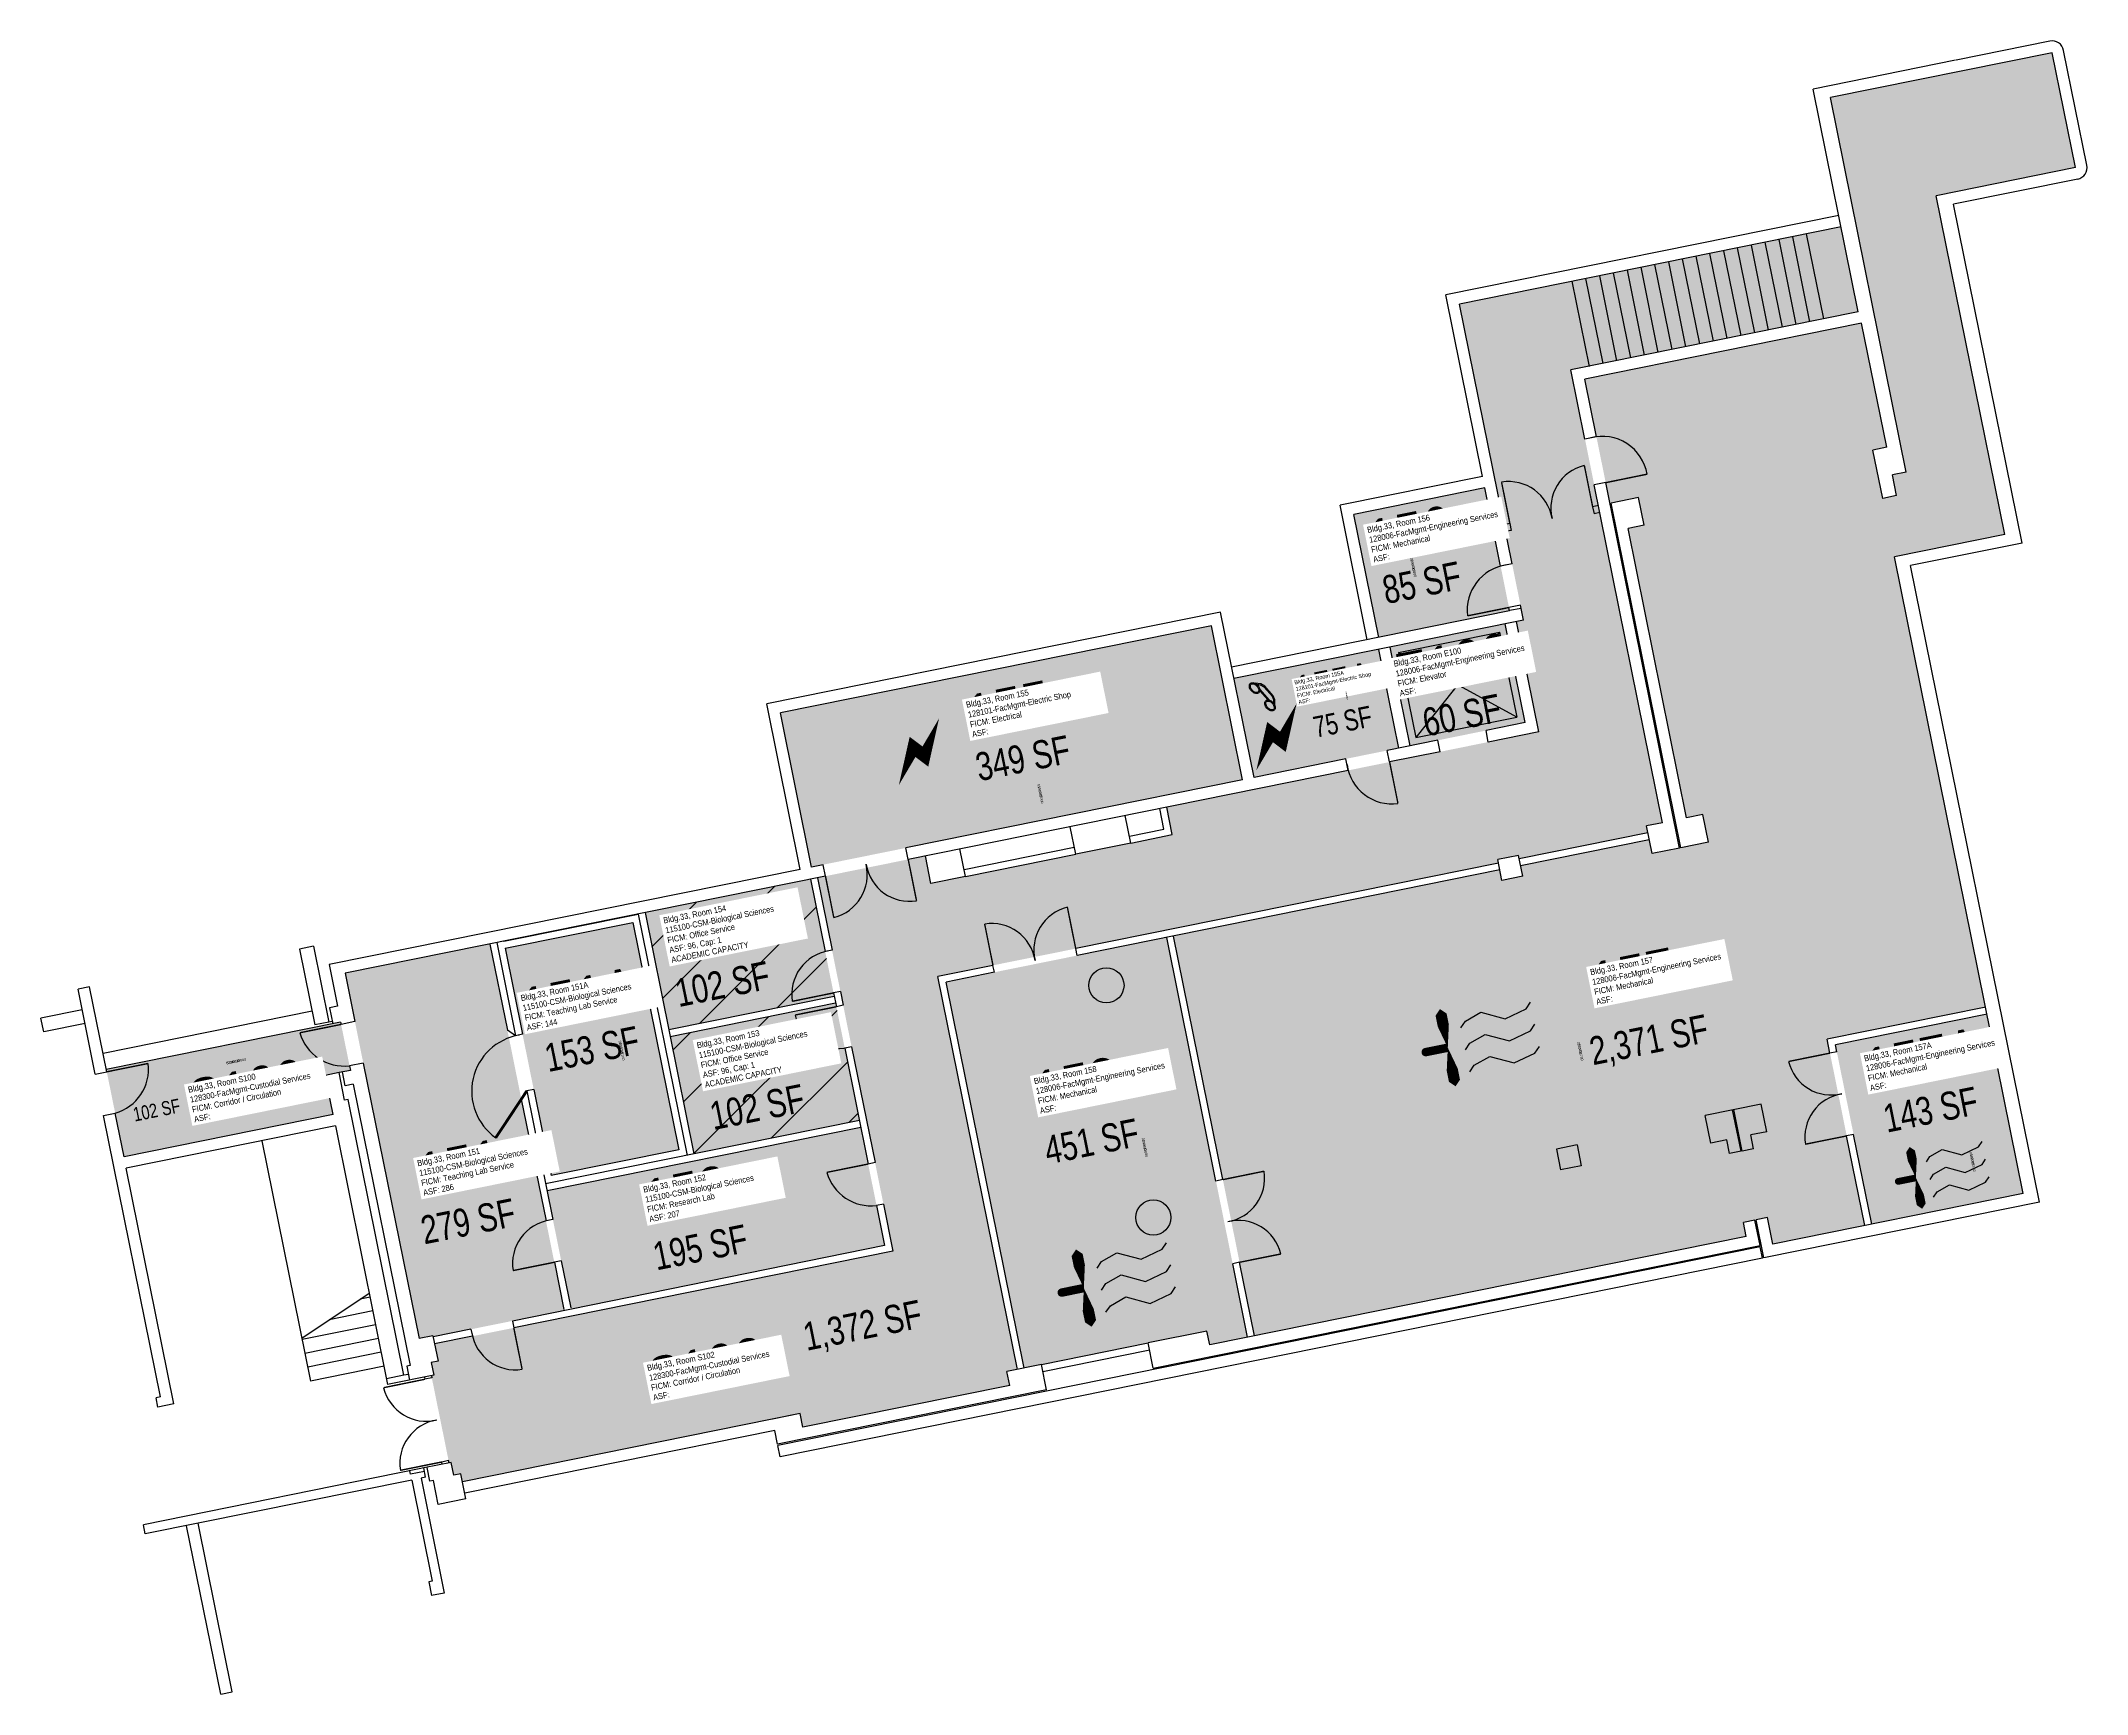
# Model space of a CAD drawing. Header units: inches. Extents: x 69217917 to 69219663, y 27679368 to 27683386.
# Drawn here: x 69217917 to 69219663, y 27680864 to 27682274 of the extents above; entities that cross this region are included whole.
import ezdxf
from ezdxf.enums import TextEntityAlignment as Align

# ---------------------------------------------------------------- set-up
doc = ezdxf.new("R2010")
doc.units = ezdxf.units.IN
doc.header["$LTSCALE"] = 0.25
doc.header["$MEASUREMENT"] = 0
doc.layers.get('0').update_dxf_attribs({"linetype": 'CONTINUOUS'})
for name, color, linetype in [('A-DOOR', 2, 'CONTINUOUS'), ('A-FLOR', 3, 'CONTINUOUS'), ('A-IDEN-ICON', 4, 'CONTINUOUS'), ('A-IDEN-RNUM', 7, 'CONTINUOUS'), ('A-IDEN-SNUM', 4, 'CONTINUOUS'), ('A-IDEN-VNUM', 4, 'CONTINUOUS'), ('A-WALL', 5, 'CONTINUOUS'), ('AREA-TEXT', 3, 'CONTINUOUS'), ('Rooms-Capacity', 4, 'CONTINUOUS'), ('Rooms-Category-Color', 7, 'CONTINUOUS'), ('Rooms-College-Color', 7, 'CONTINUOUS'), ('Rooms-Department-Color', 7, 'CONTINUOUS'), ('Rooms-Division-Color', 7, 'CONTINUOUS'), ('Rooms-Information', 7, 'CONTINUOUS')]:
    doc.layers.add(name, color=color, linetype=linetype)
doc.styles.add('CP_AREA', font='arial.ttf', dxfattribs={"height": 15})
doc.styles.add('CP_ROOMSNUMBER', font='arial.ttf', dxfattribs={"height": 1})
doc.styles.add('CP_ROOMVNUMBER', font='arial.ttf', dxfattribs={"width": 0.85, "height": 0.075})
pattern_1 = [(45, (0, 0), (-26.516504294, 26.516504294), [])]

msp = doc.modelspace()

# ---------------------------------------------------------------- texts
at = {"layer": 'A-IDEN-RNUM', "style": 'CP_ROOMSNUMBER'}
for s, rotation, p in [('0156-00', 281.4387, (69219085.3, 27681833.2)), ('E100-00', 11.4387, (69219120.1, 27681735.7, 0)), ('0155-00', 281.4387, (69218767.2, 27681640.1)), ('0154-00', 11.4387, (69218502.3, 27681499.5)), ('0151-A0', 281.4387, (69218409.9, 27681421.2)), ('S100-00', 11.4387, (69218075.6, 27681401.2)), ('0153-00', 11.4387, (69218521.8, 27681403.2)), ('0158-00', 281.4387, (69218856.2, 27681338.4)), ('0157-A0', 281.4387, (69219562.4, 27681326.3)), ('0151-00', 281.4387, (69218267.7, 27681312.1)), ('0152-00', 11.4387, (69218448.9, 27681268.1)), ('S102-00', 11.4387, (69218460.2, 27681130.3))]:
    msp.add_text(s, height=2.16, rotation=rotation, dxfattribs=at).set_placement(p)
at = {"layer": 'A-IDEN-RNUM', "style": 'CP_ROOMVNUMBER', "width": 0.85}
for s, height, p in [('0155-A0', 1, (69219030, 27681719.1)), ('0157-00', 2.16, (69219227.8, 27681420.3))]:
    msp.add_text(s, height=height, rotation=281.4387, dxfattribs=at).set_placement(p)
at = {"layer": 'A-IDEN-SNUM', "style": 'CP_ROOMSNUMBER'}
for s, rotation, p in [('0330015600', 281.4387, (69219085.3, 27681833.2)), ('0330E10000', 11.4387, (69219120.1, 27681735.7, 0)), ('0330015500', 281.4387, (69218767.2, 27681640.1)), ('0330015400', 11.4387, (69218502.3, 27681499.5)), ('03300151A0', 281.4387, (69218409.9, 27681421.2)), ('0330S10000', 11.4387, (69218075.6, 27681401.2)), ('0330015300', 11.4387, (69218521.8, 27681403.2)), ('0330015800', 281.4387, (69218856.2, 27681338.4)), ('03300157A0', 281.4387, (69219562.4, 27681326.3)), ('0330015100', 281.4387, (69218267.7, 27681312.1)), ('0330015200', 11.4387, (69218448.9, 27681268.1)), ('0330S10200', 11.4387, (69218460.2, 27681130.3))]:
    msp.add_text(s, height=2.16, rotation=rotation, dxfattribs=at).set_placement(p)
at = {"layer": 'A-IDEN-SNUM', "style": 'CP_ROOMVNUMBER', "width": 0.85}
for s, height, p in [('03300155A0', 1, (69219030, 27681719.1)), ('0330015700', 2.16, (69219227.8, 27681420.3))]:
    msp.add_text(s, height=height, rotation=281.4387, dxfattribs=at).set_placement(p)
at = {"layer": 'A-IDEN-VNUM', "style": 'CP_ROOMVNUMBER', "width": 0.85}
for s, height, p in [('156', 36, (69219054.3, 27681829.3)), ('E100', 36, (69219076.9, 27681715.1)), ('155A', 24, (69218990.3, 27681708.4)), ('155', 36, (69218712.1, 27681680.1)), ('154', 36, (69218455.6, 27681487.7)), ('157', 36, (69219244.6, 27681452)), ('151A', 36, (69218332.2, 27681429.9)), ('153', 36, (69218484.1, 27681381.2)), ('157A', 36, (69219478.2, 27681378.4)), ('S100', 36, (69218048.4, 27681351.7)), ('158', 36, (69218770, 27681359)), ('151', 36, (69218243.9, 27681289)), ('152', 36, (69218436.7, 27681266.5)), ('S102', 36, (69218440, 27681114.4))]:
    msp.add_text(s, height=height, rotation=11.4387, dxfattribs=at).set_placement(p)
at = {"layer": 'AREA-TEXT', "style": 'CP_AREA', "width": 0.75}
for s, height, p in [('85 SF', 24, (69219095.2, 27681812.2)), ('60 SF', 24, (69219129.4, 27681699.2)), ('75 SF', 18, (69219027.7, 27681693.6)), ('349 SF', 24, (69218754.9, 27681662.5)), ('102 SF', 24, (69218498.6, 27681469.8)), ('2,371 SF', 24, (69219288.9, 27681422.3)), ('153 SF', 24, (69218387.3, 27681414.4)), ('102 SF', 12, (69218015.9, 27681362.3)), ('102 SF', 24, (69218528.2, 27681364.9)), ('143 SF', 24, (69219529.3, 27681362.7)), ('451 SF', 24, (69218813.5, 27681335.6)), ('279 SF', 24, (69218281.6, 27681267.4)), ('195 SF', 24, (69218479.7, 27681245.2)), ('1,372 SF', 24, (69218618.1, 27681178.7))]:
    msp.add_text(s, height=height, rotation=11.4387, dxfattribs=at).set_placement(p, align=Align.MIDDLE_CENTER)

# ---------------------------------------------------------------- blocks, each defined once
blk = doc.blocks.new('CPELECT')
blk.add_lwpolyline([(0.0623, 0.0629, 0, 0.03, 0), (0.0105, -0.0168, 0.03, 0.03, 0), (-0.0105, 0.0068, 0.03, 0, 0), (-0.0623, -0.0729, 0.03, 0, 0)], format="xyseb")
blk = doc.blocks.new('CPMECH')
for p, q in [((0.015, 0.035), (0.045, 0.045)), ((0.045, 0.045), (0.085, 0.025)), ((0.125, 0.035), (0.135, 0.045)), ((0.005, 0.025), (0.015, 0.035)), ((0.015, -0.005), (0.045, 0.005)), ((0.045, 0.005), (0.085, -0.015)), ((0.085, 0.025), (0.125, 0.035)), ((0.125, -0.005), (0.135, 0.005)), ((0.005, -0.015), (0.015, -0.005)), ((0.015, -0.045), (0.045, -0.035)), ((0.045, -0.035), (0.085, -0.055)), ((0.085, -0.015), (0.125, -0.005)), ((0.125, -0.045), (0.135, -0.035)), ((0.005, -0.055), (0.015, -0.045)), ((0.085, -0.055), (0.125, -0.045))]:
    blk.add_line(p, q)
for points in [[(-0.025, -0.005, 0, 0.02, 0), (-0.025, 0.035, 0.02, 0.02, 0), (-0.025, 0.055, 0.02, 0, 0), (-0.025, 0.065, 0, 0, 0)], [(-0.025, -0.005, 0, 0.02, 0), (-0.025, -0.045, 0.02, 0.02, 0), (-0.025, -0.065, 0.02, 0, 0), (-0.025, -0.075, 0, 0, 0)]]:
    blk.add_lwpolyline(points, format="xyseb")
at = {"const_width": 0.0075}
blk.add_lwpolyline([(-0.0682, -0.0069, 1), (-0.0618, -0.0031, 1)], format="xyb", close=True, dxfattribs=at)
at = {"const_width": 0.015}
blk.add_lwpolyline([(-0.025, -0.005), (-0.065, -0.005)], dxfattribs=at)
blk = doc.blocks.new('CPPHONE')
for p, q in [((0.0096, 0.0252), (-0.0196, -0.0252)), ((0.0169, 0.0279), (-0.0182, -0.0329))]:
    blk.add_line(p, q)
for points in [[(0.0364, 0.0572), (0.0417, 0.0308), (0.0382, 0.0108), (0.0082, -0.0411), (-0.0083, -0.0558), (-0.0338, -0.0645)], [(0.0334, 0.047), (0.0366, 0.0307), (0.0334, 0.0126), (0.0043, -0.0379), (-0.0109, -0.0514), (-0.0265, -0.0567)]]:
    blk.add_lwpolyline(points)
for points in [[(0.0288, 0.0786, 0.139889), (0.0216, 0.0804, 0.107118), (0.0122, 0.0781, 0.079812), (0.0039, 0.0722, 0.067459), (-0.0035, 0.0626, 0.067459), (-0.008, 0.0515, 0.079812), (-0.009, 0.0413, 0.107118), (-0.0064, 0.032, 0.139889), (-0.0012, 0.0267, 0.139889), (0.0061, 0.0248, 0.107118), (0.0155, 0.0272, 0.079812), (0.0238, 0.0331, 0.067459), (0.0312, 0.0426, 0.067459), (0.0357, 0.0538, 0.079812), (0.0367, 0.0639, 0.107118), (0.034, 0.0732, 0.139889)], [(0.0263, 0.0743, 0.139889), (0.0218, 0.0754, 0.107118), (0.0144, 0.0736, 0.079812), (0.0074, 0.0686, 0.067459), (0.0008, 0.0601, 0.067459), (-0.0032, 0.0502, 0.079812), (-0.004, 0.0417, 0.107118), (-0.0019, 0.0344, 0.139889), (0.0013, 0.031, 0.139889), (0.0059, 0.0298, 0.107118), (0.0133, 0.0317, 0.079812), (0.0203, 0.0367, 0.067459), (0.0268, 0.0451, 0.067459), (0.0309, 0.055, 0.079812), (0.0317, 0.0636, 0.107118), (0.0296, 0.0709, 0.139889)], [(-0.0262, -0.0167, 0.139889), (-0.0334, -0.0148, 0.107118), (-0.0428, -0.0172, 0.079812), (-0.0511, -0.0231, 0.067459), (-0.0585, -0.0326, 0.067459), (-0.063, -0.0438, 0.079812), (-0.064, -0.0539, 0.107118), (-0.0614, -0.0632, 0.139889), (-0.0562, -0.0686, 0.139889), (-0.0489, -0.0704, 0.107118), (-0.0395, -0.0681, 0.079812), (-0.0312, -0.0622, 0.067459), (-0.0238, -0.0526, 0.067459), (-0.0193, -0.0415, 0.079812), (-0.0183, -0.0313, 0.107118), (-0.021, -0.022, 0.139889)], [(-0.0287, -0.021, 0.139889), (-0.0332, -0.0198, 0.107118), (-0.0406, -0.0217, 0.079812), (-0.0476, -0.0267, 0.067459), (-0.0542, -0.0351, 0.067459), (-0.0582, -0.045, 0.079812), (-0.059, -0.0536, 0.107118), (-0.0569, -0.0609, 0.139889), (-0.0537, -0.0643, 0.139889), (-0.0491, -0.0654, 0.107118), (-0.0417, -0.0636, 0.079812), (-0.0347, -0.0586, 0.067459), (-0.0282, -0.0501, 0.067459), (-0.0241, -0.0402, 0.079812), (-0.0233, -0.0317, 0.107118), (-0.0254, -0.0244, 0.139889)]]:
    blk.add_lwpolyline(points, format="xyb", close=True)

# ---------------------------------------------------------------- hatches: boundary and pattern name
at = {"layer": 'Rooms-Capacity'}
h = msp.add_hatch(dxfattribs=at)
h.set_pattern_fill('ANSI31', color=256, scale=300, style=0)
h.set_pattern_definition(pattern_1)
h.paths.add_polyline_path([(69218594, 27681459.2), (69218573.8, 27681559.2), (69218432.6, 27681530.7), (69218452.9, 27681430.7)])
h = msp.add_hatch(dxfattribs=at)
h.set_pattern_fill('ANSI31', color=256, scale=300, style=0)
h.set_pattern_definition(pattern_1)
h.paths.add_polyline_path([(69218615.4, 27681353.4), (69218595.2, 27681453.4), (69218454, 27681424.8), (69218474.3, 27681324.8)])
at = {"layer": 'Rooms-Category-Color', "true_color": 0xadadad}
for points in [[(69219339.7, 27681590.8), (69219316.2, 27681586), (69219291.7, 27681581.1), (69219289.3, 27681592.8), (69219179.5, 27681570.6), (69219181.3, 27681561.8), (69219163.6, 27681558.2), (69219161.9, 27681567.1), (69218883.5, 27681510.7), (69218952.5, 27681169.6), (69219372, 27681254.5), (69219369.7, 27681266.3), (69219390.2, 27681270.5), (69219394.8, 27681247.9), (69219473.2, 27681263.8), (69219441.1, 27681422.6), (69219576.3, 27681449.9), (69219498.6, 27681834.1), (69219592.7, 27681853.2), (69219534.2, 27682142.3), (69219652.8, 27682166.3), (69219633, 27682264.3), (69219443.8, 27682226), (69219508.4, 27681906.5), (69219496.7, 27681904.1), (69219500.2, 27681886.5), (69219488.5, 27681884.1), (69219480.1, 27681925.3), (69219491.9, 27681927.7), (69219470.5, 27682033.5), (69219234.3, 27681985.7), (69219255.7, 27681879.9), (69219280.2, 27681884.8), (69219284.9, 27681861.3), (69219271.2, 27681858.5), (69219321.2, 27681611.5), (69219334.9, 27681614.3)], [(69218644.1, 27681241.9), (69218253, 27681162.8), (69218256, 27681148.1), (69218250.1, 27681146.9), (69218252.3, 27681136.1), (69218250.3, 27681135.7), (69218250.7, 27681133.7), (69218265.4, 27681061.2), (69218267.3, 27681061.6), (69218269.5, 27681050.8), (69218275.4, 27681052), (69218276.8, 27681045.2), (69218564.9, 27681103.5), (69218567.3, 27681091.7), (69218743.7, 27681127.4), (69218741.3, 27681139.2), (69218750.2, 27681141), (69218682.4, 27681476.2), (69219160.7, 27681572.9), (69219160.1, 27681575.9), (69219177.7, 27681579.4), (69219178.3, 27681576.5), (69219288.1, 27681598.7), (69219286.9, 27681604.6), (69219300.7, 27681607.4), (69219222.5, 27681993.6), (69219467.6, 27682043.1), (69219452.9, 27682115.7), (69219127.5, 27682049.8), (69219182, 27681780.2), (69219176.1, 27681779.1), (69219195.2, 27681685), (69219110.9, 27681667.9), (69218877.6, 27681620.7), (69218882.4, 27681597.2), (69218847.1, 27681590), (69218800, 27681580.5), (69218705.9, 27681561.5), (69218676.5, 27681555.5), (69218671.8, 27681579.1), (69218579.6, 27681560.4)], [(69219058.5, 27681765.5), (69219170.2, 27681788.1), (69219149, 27681893), (69219037.3, 27681870.4)], [(69218548.1, 27681701), (69218574.7, 27681569.6), (69218942.3, 27681644), (69218915.7, 27681775.3)], [(69219166.3, 27681777.1), (69219068.3, 27681757.2), (69219085.4, 27681672.9), (69219183.4, 27681692.8)], [(69219058.5, 27681755.3), (69218935, 27681730.3), (69218952.1, 27681646), (69219075.6, 27681671)], [(69218877.6, 27681509.5), (69218689.5, 27681471.5), (69218756.1, 27681142.1), (69218770.7, 27681145.1), (69218861.9, 27681163.6), (69218911.9, 27681173.7), (69218914.3, 27681161.9), (69218946.6, 27681168.4)], [(69219448.1, 27681417.9), (69219479.1, 27681265), (69219608.4, 27681291.1), (69219577.5, 27681444)], [(69218159.7, 27681391.8), (69218171.5, 27681394.2), (69218181.3, 27681396.1), (69218172.9, 27681437.3), (69217973, 27681396.8), (69217988.1, 27681322.4), (69218166.5, 27681358.5)]]:
    msp.add_hatch(color=253, dxfattribs=at).paths.add_polyline_path(points)
at = {"layer": 'Rooms-Category-Color', "true_color": 0xfa9ba3}
for points in [[(69218594, 27681459.2), (69218573.8, 27681559.2), (69218432.6, 27681530.7), (69218452.9, 27681430.7)], [(69218615.4, 27681353.4), (69218595.2, 27681453.4), (69218454, 27681424.8), (69218474.3, 27681324.8)]]:
    msp.add_hatch(color=241, dxfattribs=at).paths.add_polyline_path(points)
at = {"layer": 'Rooms-Category-Color', "true_color": 0xe3f498}
for points in [[(69218461.3, 27681328.3), (69218422.1, 27681522.4), (69218313.2, 27681500.4), (69218352.5, 27681306.3)], [(69218176.8, 27681478.9), (69218192.2, 27681402.4), (69218239.8, 27681167.3), (69218251.6, 27681169.6), (69218251.8, 27681168.7), (69218363.5, 27681191.3), (69218300.3, 27681503.9)], [(69218616.6, 27681347.5), (69218349, 27681293.4), (69218369.4, 27681192.5), (69218637, 27681246.6)]]:
    msp.add_hatch(color=61, dxfattribs=at).paths.add_polyline_path(points)
at = {"layer": 'Rooms-College-Color', "true_color": 0xadadad}
for points in [[(69219339.7, 27681590.8), (69219316.2, 27681586), (69219291.7, 27681581.1), (69219289.3, 27681592.8), (69219179.5, 27681570.6), (69219181.3, 27681561.8), (69219163.6, 27681558.2), (69219161.9, 27681567.1), (69218883.5, 27681510.7), (69218952.5, 27681169.6), (69219372, 27681254.5), (69219369.7, 27681266.3), (69219390.2, 27681270.5), (69219394.8, 27681247.9), (69219473.2, 27681263.8), (69219441.1, 27681422.6), (69219576.3, 27681449.9), (69219498.6, 27681834.1), (69219592.7, 27681853.2), (69219534.2, 27682142.3), (69219652.8, 27682166.3), (69219633, 27682264.3), (69219443.8, 27682226), (69219508.4, 27681906.5), (69219496.7, 27681904.1), (69219500.2, 27681886.5), (69219488.5, 27681884.1), (69219480.1, 27681925.3), (69219491.9, 27681927.7), (69219470.5, 27682033.5), (69219234.3, 27681985.7), (69219255.7, 27681879.9), (69219280.2, 27681884.8), (69219284.9, 27681861.3), (69219271.2, 27681858.5), (69219321.2, 27681611.5), (69219334.9, 27681614.3)], [(69218644.1, 27681241.9), (69218253, 27681162.8), (69218256, 27681148.1), (69218250.1, 27681146.9), (69218252.3, 27681136.1), (69218250.3, 27681135.7), (69218250.7, 27681133.7), (69218265.4, 27681061.2), (69218267.3, 27681061.6), (69218269.5, 27681050.8), (69218275.4, 27681052), (69218276.8, 27681045.2), (69218564.9, 27681103.5), (69218567.3, 27681091.7), (69218743.7, 27681127.4), (69218741.3, 27681139.2), (69218750.2, 27681141), (69218682.4, 27681476.2), (69219160.7, 27681572.9), (69219160.1, 27681575.9), (69219177.7, 27681579.4), (69219178.3, 27681576.5), (69219288.1, 27681598.7), (69219286.9, 27681604.6), (69219300.7, 27681607.4), (69219222.5, 27681993.6), (69219467.6, 27682043.1), (69219452.9, 27682115.7), (69219127.5, 27682049.8), (69219182, 27681780.2), (69219176.1, 27681779.1), (69219195.2, 27681685), (69219110.9, 27681667.9), (69218877.6, 27681620.7), (69218882.4, 27681597.2), (69218847.1, 27681590), (69218800, 27681580.5), (69218705.9, 27681561.5), (69218676.5, 27681555.5), (69218671.8, 27681579.1), (69218579.6, 27681560.4)], [(69219058.5, 27681765.5), (69219170.2, 27681788.1), (69219149, 27681893), (69219037.3, 27681870.4)], [(69218548.1, 27681701), (69218574.7, 27681569.6), (69218942.3, 27681644), (69218915.7, 27681775.3)], [(69219166.3, 27681777.1), (69219068.3, 27681757.2), (69219085.4, 27681672.9), (69219183.4, 27681692.8)], [(69219058.5, 27681755.3), (69218935, 27681730.3), (69218952.1, 27681646), (69219075.6, 27681671)], [(69218877.6, 27681509.5), (69218689.5, 27681471.5), (69218756.1, 27681142.1), (69218770.7, 27681145.1), (69218861.9, 27681163.6), (69218911.9, 27681173.7), (69218914.3, 27681161.9), (69218946.6, 27681168.4)], [(69219448.1, 27681417.9), (69219479.1, 27681265), (69219608.4, 27681291.1), (69219577.5, 27681444)], [(69218159.7, 27681391.8), (69218171.5, 27681394.2), (69218181.3, 27681396.1), (69218172.9, 27681437.3), (69217973, 27681396.8), (69217988.1, 27681322.4), (69218166.5, 27681358.5)]]:
    msp.add_hatch(color=253, dxfattribs=at).paths.add_polyline_path(points)
at = {"layer": 'Rooms-College-Color', "true_color": 0xffe090}
for points in [[(69218594, 27681459.2), (69218573.8, 27681559.2), (69218432.6, 27681530.7), (69218452.9, 27681430.7)], [(69218461.3, 27681328.3), (69218422.1, 27681522.4), (69218313.2, 27681500.4), (69218352.5, 27681306.3)], [(69218176.8, 27681478.9), (69218192.2, 27681402.4), (69218239.8, 27681167.3), (69218251.6, 27681169.6), (69218251.8, 27681168.7), (69218363.5, 27681191.3), (69218300.3, 27681503.9)], [(69218615.4, 27681353.4), (69218595.2, 27681453.4), (69218454, 27681424.8), (69218474.3, 27681324.8)], [(69218616.6, 27681347.5), (69218349, 27681293.4), (69218369.4, 27681192.5), (69218637, 27681246.6)]]:
    msp.add_hatch(color=41, dxfattribs=at).paths.add_polyline_path(points)
at = {"layer": 'Rooms-Department-Color', "true_color": 0xacacac}
for points in [[(69219339.7, 27681590.8), (69219316.2, 27681586), (69219291.7, 27681581.1), (69219289.3, 27681592.8), (69219179.5, 27681570.6), (69219181.3, 27681561.8), (69219163.6, 27681558.2), (69219161.9, 27681567.1), (69218883.5, 27681510.7), (69218952.5, 27681169.6), (69219372, 27681254.5), (69219369.7, 27681266.3), (69219390.2, 27681270.5), (69219394.8, 27681247.9), (69219473.2, 27681263.8), (69219441.1, 27681422.6), (69219576.3, 27681449.9), (69219498.6, 27681834.1), (69219592.7, 27681853.2), (69219534.2, 27682142.3), (69219652.8, 27682166.3), (69219633, 27682264.3), (69219443.8, 27682226), (69219508.4, 27681906.5), (69219496.7, 27681904.1), (69219500.2, 27681886.5), (69219488.5, 27681884.1), (69219480.1, 27681925.3), (69219491.9, 27681927.7), (69219470.5, 27682033.5), (69219234.3, 27681985.7), (69219255.7, 27681879.9), (69219280.2, 27681884.8), (69219284.9, 27681861.3), (69219271.2, 27681858.5), (69219321.2, 27681611.5), (69219334.9, 27681614.3)], [(69218644.1, 27681241.9), (69218253, 27681162.8), (69218256, 27681148.1), (69218250.1, 27681146.9), (69218252.3, 27681136.1), (69218250.3, 27681135.7), (69218250.7, 27681133.7), (69218265.4, 27681061.2), (69218267.3, 27681061.6), (69218269.5, 27681050.8), (69218275.4, 27681052), (69218276.8, 27681045.2), (69218564.9, 27681103.5), (69218567.3, 27681091.7), (69218743.7, 27681127.4), (69218741.3, 27681139.2), (69218750.2, 27681141), (69218682.4, 27681476.2), (69219160.7, 27681572.9), (69219160.1, 27681575.9), (69219177.7, 27681579.4), (69219178.3, 27681576.5), (69219288.1, 27681598.7), (69219286.9, 27681604.6), (69219300.7, 27681607.4), (69219222.5, 27681993.6), (69219467.6, 27682043.1), (69219452.9, 27682115.7), (69219127.5, 27682049.8), (69219182, 27681780.2), (69219176.1, 27681779.1), (69219195.2, 27681685), (69219110.9, 27681667.9), (69218877.6, 27681620.7), (69218882.4, 27681597.2), (69218847.1, 27681590), (69218800, 27681580.5), (69218705.9, 27681561.5), (69218676.5, 27681555.5), (69218671.8, 27681579.1), (69218579.6, 27681560.4)], [(69219058.5, 27681765.5), (69219170.2, 27681788.1), (69219149, 27681893), (69219037.3, 27681870.4)], [(69218548.1, 27681701), (69218574.7, 27681569.6), (69218942.3, 27681644), (69218915.7, 27681775.3)], [(69219166.3, 27681777.1), (69219068.3, 27681757.2), (69219085.4, 27681672.9), (69219183.4, 27681692.8)], [(69219058.5, 27681755.3), (69218935, 27681730.3), (69218952.1, 27681646), (69219075.6, 27681671)], [(69218877.6, 27681509.5), (69218689.5, 27681471.5), (69218756.1, 27681142.1), (69218770.7, 27681145.1), (69218861.9, 27681163.6), (69218911.9, 27681173.7), (69218914.3, 27681161.9), (69218946.6, 27681168.4)], [(69219448.1, 27681417.9), (69219479.1, 27681265), (69219608.4, 27681291.1), (69219577.5, 27681444)], [(69218159.7, 27681391.8), (69218171.5, 27681394.2), (69218181.3, 27681396.1), (69218172.9, 27681437.3), (69217973, 27681396.8), (69217988.1, 27681322.4), (69218166.5, 27681358.5)]]:
    msp.add_hatch(color=253, dxfattribs=at).paths.add_polyline_path(points)
at = {"layer": 'Rooms-Department-Color', "true_color": 0xffe090}
for points in [[(69218594, 27681459.2), (69218573.8, 27681559.2), (69218432.6, 27681530.7), (69218452.9, 27681430.7)], [(69218461.3, 27681328.3), (69218422.1, 27681522.4), (69218313.2, 27681500.4), (69218352.5, 27681306.3)], [(69218176.8, 27681478.9), (69218192.2, 27681402.4), (69218239.8, 27681167.3), (69218251.6, 27681169.6), (69218251.8, 27681168.7), (69218363.5, 27681191.3), (69218300.3, 27681503.9)], [(69218615.4, 27681353.4), (69218595.2, 27681453.4), (69218454, 27681424.8), (69218474.3, 27681324.8)], [(69218616.6, 27681347.5), (69218349, 27681293.4), (69218369.4, 27681192.5), (69218637, 27681246.6)]]:
    msp.add_hatch(color=41, dxfattribs=at).paths.add_polyline_path(points)
at = {"layer": 'Rooms-Division-Color', "true_color": 0xadadad}
for points in [[(69219339.7, 27681590.8), (69219316.2, 27681586), (69219291.7, 27681581.1), (69219289.3, 27681592.8), (69219179.5, 27681570.6), (69219181.3, 27681561.8), (69219163.6, 27681558.2), (69219161.9, 27681567.1), (69218883.5, 27681510.7), (69218952.5, 27681169.6), (69219372, 27681254.5), (69219369.7, 27681266.3), (69219390.2, 27681270.5), (69219394.8, 27681247.9), (69219473.2, 27681263.8), (69219441.1, 27681422.6), (69219576.3, 27681449.9), (69219498.6, 27681834.1), (69219592.7, 27681853.2), (69219534.2, 27682142.3), (69219652.8, 27682166.3), (69219633, 27682264.3), (69219443.8, 27682226), (69219508.4, 27681906.5), (69219496.7, 27681904.1), (69219500.2, 27681886.5), (69219488.5, 27681884.1), (69219480.1, 27681925.3), (69219491.9, 27681927.7), (69219470.5, 27682033.5), (69219234.3, 27681985.7), (69219255.7, 27681879.9), (69219280.2, 27681884.8), (69219284.9, 27681861.3), (69219271.2, 27681858.5), (69219321.2, 27681611.5), (69219334.9, 27681614.3)], [(69218644.1, 27681241.9), (69218253, 27681162.8), (69218256, 27681148.1), (69218250.1, 27681146.9), (69218252.3, 27681136.1), (69218250.3, 27681135.7), (69218250.7, 27681133.7), (69218265.4, 27681061.2), (69218267.3, 27681061.6), (69218269.5, 27681050.8), (69218275.4, 27681052), (69218276.8, 27681045.2), (69218564.9, 27681103.5), (69218567.3, 27681091.7), (69218743.7, 27681127.4), (69218741.3, 27681139.2), (69218750.2, 27681141), (69218682.4, 27681476.2), (69219160.7, 27681572.9), (69219160.1, 27681575.9), (69219177.7, 27681579.4), (69219178.3, 27681576.5), (69219288.1, 27681598.7), (69219286.9, 27681604.6), (69219300.7, 27681607.4), (69219222.5, 27681993.6), (69219467.6, 27682043.1), (69219452.9, 27682115.7), (69219127.5, 27682049.8), (69219182, 27681780.2), (69219176.1, 27681779.1), (69219195.2, 27681685), (69219110.9, 27681667.9), (69218877.6, 27681620.7), (69218882.4, 27681597.2), (69218847.1, 27681590), (69218800, 27681580.5), (69218705.9, 27681561.5), (69218676.5, 27681555.5), (69218671.8, 27681579.1), (69218579.6, 27681560.4)], [(69219058.5, 27681765.5), (69219170.2, 27681788.1), (69219149, 27681893), (69219037.3, 27681870.4)], [(69218548.1, 27681701), (69218574.7, 27681569.6), (69218942.3, 27681644), (69218915.7, 27681775.3)], [(69219166.3, 27681777.1), (69219068.3, 27681757.2), (69219085.4, 27681672.9), (69219183.4, 27681692.8)], [(69219058.5, 27681755.3), (69218935, 27681730.3), (69218952.1, 27681646), (69219075.6, 27681671)], [(69218877.6, 27681509.5), (69218689.5, 27681471.5), (69218756.1, 27681142.1), (69218770.7, 27681145.1), (69218861.9, 27681163.6), (69218911.9, 27681173.7), (69218914.3, 27681161.9), (69218946.6, 27681168.4)], [(69219448.1, 27681417.9), (69219479.1, 27681265), (69219608.4, 27681291.1), (69219577.5, 27681444)], [(69218159.7, 27681391.8), (69218171.5, 27681394.2), (69218181.3, 27681396.1), (69218172.9, 27681437.3), (69217973, 27681396.8), (69217988.1, 27681322.4), (69218166.5, 27681358.5)]]:
    msp.add_hatch(color=253, dxfattribs=at).paths.add_polyline_path(points)
at = {"layer": 'Rooms-Division-Color', "true_color": 0xffe090}
for points in [[(69218594, 27681459.2), (69218573.8, 27681559.2), (69218432.6, 27681530.7), (69218452.9, 27681430.7)], [(69218461.3, 27681328.3), (69218422.1, 27681522.4), (69218313.2, 27681500.4), (69218352.5, 27681306.3)], [(69218176.8, 27681478.9), (69218192.2, 27681402.4), (69218239.8, 27681167.3), (69218251.6, 27681169.6), (69218251.8, 27681168.7), (69218363.5, 27681191.3), (69218300.3, 27681503.9)], [(69218615.4, 27681353.4), (69218595.2, 27681453.4), (69218454, 27681424.8), (69218474.3, 27681324.8)], [(69218616.6, 27681347.5), (69218349, 27681293.4), (69218369.4, 27681192.5), (69218637, 27681246.6)]]:
    msp.add_hatch(color=41, dxfattribs=at).paths.add_polyline_path(points)

# ---------------------------------------------------------------- linework, layer by layer
at = {"layer": 'A-DOOR', "elevation": 0}
for points, const_width in [([(69219241, 27681876.9), (69219233.9, 27681912.2)], 1.2), ([(69219170.4, 27681862.6), (69219163.3, 27681897.9)], 1.2), ([(69219169.6, 27681791), (69219134.4, 27681783.9)], 1.2), ([(69219067.8, 27681659.2), (69219074.9, 27681623.9)], 1.2), ([(69218586.5, 27681561.8), (69218593.6, 27681526.5)], 1.2), ([(69218657.1, 27681576.1), (69218664.2, 27681540.8)], 1.2), ([(69218800, 27681500), (69218792.9, 27681535.2)], 1.2), ([(69218729.4, 27681485.7), (69218722.3, 27681521)], 1.2), ([(69218593.4, 27681462.2), (69218558.1, 27681455)], 1.2), ([(69218595.8, 27681450.4), (69218560.5, 27681443.3)], 1.2), ([(69218173.3, 27681435.3), (69218138.1, 27681428.2)], 1.2), ([(69219443.4, 27681410.8), (69219408.2, 27681403.7)], 1.2), ([(69217973.4, 27681394.9), (69218008.7, 27681402)], 1.2), ([(69218331.7, 27681378.6), (69218305.2, 27681338.6)], 2.4), ([(69219457.7, 27681340.2), (69219422.4, 27681333.1)], 1.2), ([(69218622.9, 27681316.2), (69218587.7, 27681309.1)], 1.2), ([(69218925.5, 27681302.9), (69218960.8, 27681310.1)], 1.2), ([(69218355.2, 27681232.4), (69218319.9, 27681225.3)], 1.2), ([(69218939.8, 27681232.4), (69218975.1, 27681239.5)], 1.2), ([(69218320.6, 27681176.5), (69218327.7, 27681141.2)], 1.2), ([(69218244.8, 27681132.6), (69218209.5, 27681125.4)], 1.2), ([(69218259.1, 27681062), (69218223.8, 27681054.9)], 1.2)]:
    msp.add_lwpolyline(points, dxfattribs=dict(at, const_width=const_width))
at = {"layer": 'A-DOOR', "const_width": 1.2}
msp.add_lwpolyline([(69219252.2, 27681897.5), (69219287.4, 27681904.7)], dxfattribs=at)
at = {"layer": 'A-DOOR'}
for centre, radius, start, end in [((69219249.4, 27681898.5), 38.5, 9.1388, 105.1587), ((69219242.8, 27681875.7, 0), 37.5, 103.7293, 193.7293), ((69219169.3, 27681860.9, 0), 37.5, 9.1481, 99.1481), ((69219172.6, 27681789, 0), 38.6, 97.7235, 187.7235), ((69219069.7, 27681662.1, 0), 38.6, 187.7235, 277.7235), ((69218584.7, 27681563, 0), 37.5, 283.7293, 13.7293), ((69218658.3, 27681577.8, 0), 37.5, 189.1481, 279.1481), ((69218801.8, 27681498.8, 0), 37.5, 103.7293, 193.7293), ((69218728.3, 27681483.9, 0), 37.5, 9.1481, 99.1481), ((69218595.2, 27681461, 0), 37.5, 99.1481, 189.1481), ((69218597, 27681452.2, 0), 37.5, 193.7293, 283.7293), ((69218175.7, 27681438.9, 0), 39.1, 195.8374, 277.04), ((69218333.3, 27681378.3, 0), 48.6, 99.6716, 234.6716), ((69219444.6, 27681412.6, 0), 37.5, 193.7293, 283.7293), ((69217969.9, 27681397.2, 0), 39.1, 285.8374, 7.04), ((69219459.5, 27681339.1, 0), 37.5, 99.1481, 189.1481), ((69218625.3, 27681319.7, 0), 39.1, 195.8374, 277.04), ((69218923.7, 27681304.1, 0), 37.5, 279.1481, 9.1481), ((69218357, 27681231.3, 0), 37.5, 99.1481, 189.1481), ((69218938.6, 27681230.6, 0), 37.5, 13.7293, 103.7293), ((69218321.8, 27681178.2, 0), 37.5, 189.1481, 279.1481), ((69218246, 27681134.3, 0), 37.5, 193.7435, 283.7293), ((69218260.9, 27681060.8, 0), 37.5, 99.1481, 189.1338)]:
    msp.add_arc(centre, radius, start, end, dxfattribs=at)
at = {"layer": 'A-FLOR'}
for p, q in [((69219402.9, 27682030, 0), (69219388.2, 27682102.6, 0)), ((69219414.6, 27682032.4, 0), (69219400, 27682105, 0)), ((69219426.4, 27682034.8, 0), (69219411.7, 27682107.3, 0)), ((69219438.2, 27682037.2, 0), (69219423.5, 27682109.7, 0)), ((69219320.5, 27682013.4, 0), (69219305.9, 27682085.9, 0)), ((69219332.3, 27682015.8, 0), (69219317.6, 27682088.3, 0)), ((69219344.1, 27682018.1, 0), (69219329.4, 27682090.7, 0)), ((69219355.8, 27682020.5, 0), (69219341.1, 27682093.1, 0)), ((69219367.6, 27682022.9, 0), (69219352.9, 27682095.4, 0)), ((69219379.3, 27682025.3, 0), (69219364.7, 27682097.8, 0)), ((69219391.1, 27682027.7, 0), (69219376.4, 27682100.2, 0)), ((69219238.2, 27681996.7, 0), (69219223.5, 27682069.3, 0)), ((69219250, 27681999.1, 0), (69219235.3, 27682071.6, 0)), ((69219261.7, 27682001.5, 0), (69219247.1, 27682074, 0)), ((69219273.5, 27682003.9, 0), (69219258.8, 27682076.4, 0)), ((69219285.2, 27682006.2, 0), (69219270.6, 27682078.8, 0)), ((69219297, 27682008.6, 0), (69219282.3, 27682081.2, 0)), ((69219308.8, 27682011, 0), (69219294.1, 27682083.5, 0)), ((69219075.4, 27681752.5, 0), (69219161.6, 27681770, 0)), ((69219161.6, 27681770, 0), (69219090.1, 27681680, 0)), ((69219161.6, 27681770, 0), (69219176.3, 27681697.5, 0)), ((69219075.4, 27681752.5, 0), (69219090.1, 27681680, 0)), ((69219176.3, 27681697.5, 0), (69219075.4, 27681752.5, 0)), ((69219090.1, 27681680, 0), (69219176.3, 27681697.5, 0)), ((69218105.7, 27681336, 0), (69218147.2, 27681131.1, 0)), ((69218139.7, 27681167.8, 0), (69218197.3, 27681206, 0)), ((69218198, 27681202.6, 0), (69218189.6, 27681200.9, 0)), ((69218202.7, 27681179.1, 0), (69218140, 27681166.4, 0)), ((69218200.4, 27681190.9, 0), (69218163.1, 27681183.3, 0)), ((69218205.1, 27681167.3, 0), (69218142.4, 27681154.6, 0)), ((69218207.5, 27681155.6, 0), (69218144.8, 27681142.9, 0)), ((69218209.9, 27681143.8, 0), (69218147.2, 27681131.1, 0))]:
    msp.add_line(p, q, dxfattribs=at)
at = {"layer": 'A-WALL'}
for p, q in [((69219633, 27682264.3, 0), (69219443.8, 27682226, 0)), ((69219631, 27682274.1, 0), (69219551, 27682257.9, 0)), ((69219652.8, 27682166.3, 0), (69219633, 27682264.3, 0)), ((69219662.6, 27682168.3, 0), (69219642.8, 27682266.3, 0)), ((69219550.6, 27682257.9, 0), (69219429.1, 27682233.3, 0)), ((69219467.6, 27682043.1, 0), (69219429.1, 27682233.3, 0)), ((69219508.4, 27681906.5, 0), (69219443.8, 27682226, 0)), ((69219652.8, 27682166.3, 0), (69219534.2, 27682142.3, 0)), ((69219654.8, 27682156.5, 0), (69219548.9, 27682135.1, 0)), ((69219592.7, 27681853.2, 0), (69219534.2, 27682142.3, 0)), ((69219450.9, 27682125.5, 0), (69219115.7, 27682057.6, 0)), ((69219607.4, 27681846, 0), (69219548.9, 27682135.1, 0)), ((69219452.9, 27682115.7, 0), (69219127.5, 27682049.8, 0)), ((69219147, 27681902.8, 0), (69219115.7, 27682057.6, 0)), ((69219172.3, 27681828.3, 0), (69219127.5, 27682049.8, 0)), ((69219467.6, 27682043.1, 0), (69219222.5, 27681993.6, 0)), ((69219470.5, 27682033.5, 0), (69219234.3, 27681985.7)), ((69219491.9, 27681927.7), (69219470.5, 27682033.5, 0)), ((69219234.4, 27681934.7, 0), (69219222.5, 27681993.6, 0)), ((69219244.2, 27681936.7, 0), (69219234.3, 27681985.7, 0)), ((69219244.2, 27681936.7), (69219234.4, 27681934.7, 0)), ((69219491.9, 27681927.7, 0), (69219480.1, 27681925.3, 0)), ((69219488.5, 27681884.1, 0), (69219480.1, 27681925.3)), ((69219147, 27681902.8, 0), (69219025.5, 27681878.2, 0)), ((69219149, 27681893, 0), (69219037.3, 27681870.4, 0)), ((69219162.5, 27681826.3, 0), (69219149, 27681893, 0)), ((69219252.2, 27681897.5), (69219242.3, 27681895.5, 0)), ((69219300.7, 27681607.4, 0), (69219242.3, 27681895.5, 0)), ((69219315.2, 27681585.8, 0), (69219252.2, 27681897.5, 0)), ((69219508.4, 27681906.5, 0), (69219496.7, 27681904.1, 0)), ((69219500.2, 27681886.5, 0), (69219496.7, 27681904.1, 0)), ((69219048.7, 27681763.5, 0), (69219025.5, 27681878.2, 0)), ((69219245.9, 27681877.9, 0), (69219241, 27681876.9, 0)), ((69219241, 27681876.9, 0), (69219242.2, 27681871, 0)), ((69219280.2, 27681884.8, 0), (69219256.7, 27681880.1, 0)), ((69219316.2, 27681586), (69219256.7, 27681880.1)), ((69219284.9, 27681861.3, 0), (69219280.2, 27681884.8)), ((69219284.9, 27681861.3), (69219280.2, 27681884.8)), ((69219500.2, 27681886.5, 0), (69219488.5, 27681884.1, 0)), ((69219058.5, 27681765.5, 0), (69219037.3, 27681870.4, 0)), ((69219170.4, 27681862.6, 0), (69219165.5, 27681861.6, 0)), ((69219170.4, 27681862.6, 0), (69219171.6, 27681856.7, 0)), ((69219247.1, 27681872, 0), (69219242.2, 27681871, 0)), ((69219284.9, 27681861.3, 0), (69219271.2, 27681858.5, 0)), ((69219321.2, 27681611.5, 0), (69219271.2, 27681858.5, 0)), ((69219171.6, 27681856.7, 0), (69219166.7, 27681855.8, 0)), ((69219592.7, 27681853.2, 0), (69219498.6, 27681834.1, 0)), ((69219607.4, 27681846, 0), (69219512.3, 27681826.7, 0)), ((69219172.3, 27681828.3, 0), (69219162.5, 27681826.3, 0)), ((69219608.4, 27681291.1, 0), (69219498.6, 27681834.1, 0)), ((69219622.2, 27681283.7, 0), (69219512.3, 27681826.7, 0)), ((69219170.2, 27681788.1, 0), (69218933, 27681740.1, 0)), ((69219179.4, 27681793, 0), (69219169.6, 27681791, 0)), ((69219170.2, 27681788.1, 0), (69219169.6, 27681791, 0)), ((69219180, 27681790.2, 0), (69219170.2, 27681788.3, 0)), ((69219182, 27681780.2, 0), (69219179.4, 27681793, 0)), ((69218923.5, 27681787.1, 0), (69218536.4, 27681708.8, 0)), ((69218915.7, 27681775.3, 0), (69218548.1, 27681701, 0)), ((69218942.3, 27681644, 0), (69218915.7, 27681775.3, 0)), ((69218952.1, 27681646, 0), (69218923.5, 27681787.1, 0)), ((69219182, 27681780.2, 0), (69218935, 27681730.3, 0)), ((69219183.4, 27681692.8, 0), (69219166.3, 27681777.1, 0)), ((69219195.2, 27681685, 0), (69219176.1, 27681779.1, 0)), ((69219075.6, 27681671, 0), (69219058.5, 27681755.3, 0)), ((69219085.4, 27681672.9, 0), (69219068.3, 27681757.2, 0)), ((69218564.9, 27681567.6, 0), (69218536.4, 27681708.8, 0)), ((69218574.7, 27681569.6, 0), (69218548.1, 27681701, 0)), ((69219183.4, 27681692.8, 0), (69219150.1, 27681686, 0)), ((69219152, 27681676.2, 0), (69219150.1, 27681686, 0)), ((69219195.2, 27681685, 0), (69219152, 27681676.2, 0)), ((69219108.9, 27681677.7, 0), (69219065.8, 27681669, 0)), ((69219067.8, 27681659.2, 0), (69219065.8, 27681669, 0)), ((69219110.9, 27681667.9, 0), (69219067.8, 27681659.2, 0)), ((69219110.9, 27681667.9, 0), (69219108.9, 27681677.7, 0)), ((69219032.5, 27681652, 0), (69218657.1, 27681576.1, 0)), ((69219030.5, 27681661.8, 0), (69218952.1, 27681646, 0)), ((69219032.5, 27681652, 0), (69219030.5, 27681661.8, 0)), ((69218942.3, 27681644, 0), (69218655.1, 27681585.9, 0)), ((69218847.1, 27681590, 0), (69218842.3, 27681613.6, 0)), ((69218875.3, 27681601.9, 0), (69218871.7, 27681619.5, 0)), ((69218882.4, 27681597.2, 0), (69218877.6, 27681620.7, 0)), ((69219334.9, 27681614.3, 0), (69219321.2, 27681611.5, 0)), ((69219339.7, 27681590.8), (69219334.9, 27681614.3)), ((69219339.7, 27681590.8), (69219334.9, 27681614.3)), ((69218800, 27681580.5, 0), (69218795.3, 27681604, 0)), ((69218845.9, 27681595.9, 0), (69218875.3, 27681601.9, 0)), ((69218847.1, 27681590, 0), (69218882.4, 27681597.2, 0)), ((69219288.1, 27681598.7, 0), (69219178.3, 27681576.5, 0)), ((69219300.7, 27681607.4, 0), (69219286.9, 27681604.6, 0)), ((69219291.7, 27681581.1, 0), (69219286.9, 27681604.6, 0)), ((69219291.7, 27681581.1, 0), (69219286.9, 27681604.6, 0)), ((69218657.1, 27681576.1, 0), (69218655.1, 27681585.9, 0)), ((69218676.5, 27681555.5, 0), (69218671.8, 27681579.1, 0)), ((69218705.9, 27681561.5, 0), (69218701.2, 27681585, 0)), ((69218704.8, 27681567.4, 0), (69218798.8, 27681586.4, 0)), ((69218705.9, 27681561.5, 0), (69218800, 27681580.5, 0)), ((69218847.1, 27681590, 0), (69218800, 27681580.5, 0)), ((69219177.7, 27681579.4, 0), (69219160.1, 27681575.9, 0)), ((69219181.3, 27681561.8, 0), (69219177.7, 27681579.4, 0)), ((69219289.3, 27681592.8, 0), (69219179.5, 27681570.6, 0)), ((69219315.2, 27681585.8), (69219291.7, 27681581.1, 0)), ((69219339.7, 27681590.8, 0), (69219316.2, 27681586, 0)), ((69218564.9, 27681567.6, 0), (69218163, 27681486.3, 0)), ((69218586.5, 27681561.8, 0), (69218176.8, 27681478.9, 0)), ((69218584.5, 27681571.6, 0), (69218574.7, 27681569.6, 0)), ((69218579.6, 27681560.4, 0), (69218592.1, 27681498.7, 0)), ((69218586.5, 27681561.8, 0), (69218584.5, 27681571.6, 0)), ((69218705.9, 27681561.5, 0), (69218676.5, 27681555.5, 0)), ((69219160.7, 27681572.9, 0), (69218800, 27681500, 0)), ((69219161.9, 27681567.1, 0), (69218801.2, 27681494.1, 0)), ((69219163.6, 27681558.2, 0), (69219160.1, 27681575.9, 0)), ((69219181.3, 27681561.8, 0), (69219163.6, 27681558.2, 0)), ((69218573.8, 27681559.2, 0), (69218586.3, 27681497.5, 0)), ((69218312, 27681506.3, 0), (69218426.7, 27681529.5, 0)), ((69218426.7, 27681529.5, 0), (69218468.4, 27681323.6, 0)), ((69218432.6, 27681530.7, 0), (69218474.3, 27681324.8, 0)), ((69218313.2, 27681500.4, 0), (69218422.1, 27681522.4, 0)), ((69218422.1, 27681522.4, 0), (69218461.3, 27681328.3, 0)), ((69218919.6, 27681301.7, 0), (69218877.6, 27681509.5, 0)), ((69218925.5, 27681302.9, 0), (69218883.5, 27681510.7, 0)), ((69218149.7, 27681502, 0), (69218137.9, 27681499.6, 0)), ((69218137.9, 27681499.6, 0), (69218151, 27681434.9, 0)), ((69218149.7, 27681502, 0), (69218162.7, 27681437.3, 0)), ((69218300.3, 27681503.9, 0), (69218315.1, 27681430.4, 0)), ((69218306.2, 27681505.1, 0), (69218322.2, 27681425.7, 0)), ((69218313.2, 27681500.4, 0), (69218328.1, 27681426.9, 0)), ((69218592.1, 27681498.7, 0), (69218586.3, 27681497.5, 0)), ((69218801.2, 27681494.1, 0), (69218800, 27681500, 0)), ((69218163, 27681486.3, 0), (69218170.2, 27681451, 0)), ((69218165, 27681476.5, 0), (69218170.2, 27681451, 0)), ((69218176.8, 27681478.9, 0), (69218185.1, 27681437.7, 0)), ((69218729.4, 27681485.7, 0), (69218682.4, 27681476.2, 0)), ((69218750.2, 27681141, 0), (69218682.4, 27681476.2, 0)), ((69218730.6, 27681479.8, 0), (69218689.5, 27681471.5, 0)), ((69218730.6, 27681479.8, 0), (69218729.4, 27681485.7, 0)), ((69217958.7, 27681467.4, 0), (69217948.9, 27681465.4, 0)), ((69217963.6, 27681392.9, 0), (69217948.9, 27681465.4, 0)), ((69217973.4, 27681394.9, 0), (69217958.7, 27681467.4, 0)), ((69218594, 27681459.2, 0), (69218452.9, 27681430.7, 0)), ((69218599.3, 27681463.4, 0), (69218593.4, 27681462.2, 0)), ((69218593.4, 27681462.2, 0), (69218595.8, 27681450.4, 0)), ((69218599.3, 27681463.4, 0), (69218601.7, 27681451.6, 0)), ((69218756.1, 27681142.1, 0), (69218689.5, 27681471.5, 0)), ((69217952.5, 27681447.8, 0), (69217917.2, 27681440.7, 0)), ((69217919.6, 27681428.9, 0), (69217917.2, 27681440.7, 0)), ((69218148.6, 27681446.7, 0), (69217970.2, 27681410.6, 0)), ((69218170.2, 27681451, 0), (69218163.3, 27681449.6, 0)), ((69218170.2, 27681451, 0), (69218163.3, 27681449.6, 0)), ((69218163.3, 27681449.6, 0), (69218166.1, 27681435.9, 0)), ((69218595.2, 27681453.4, 0), (69218454, 27681424.8, 0)), ((69218601.7, 27681451.6, 0), (69218595.8, 27681450.4, 0)), ((69219576.3, 27681449.9, 0), (69219441.1, 27681422.6, 0)), ((69219577.5, 27681444, 0), (69219448.1, 27681417.9, 0)), ((69217954.9, 27681436, 0), (69217919.6, 27681428.9, 0)), ((69218172.9, 27681437.3, 0), (69217973, 27681396.8, 0)), ((69218162.7, 27681437.3, 0), (69218151, 27681434.9, 0)), ((69218165.7, 27681437.9, 0), (69218162.7, 27681437.3, 0)), ((69218172.9, 27681437.3, 0), (69218173.3, 27681435.3, 0)), ((69218185.1, 27681437.7, 0), (69218173.3, 27681435.3, 0)), ((69218322.2, 27681425.7, 0), (69218315.1, 27681430.4, 0)), ((69218328.1, 27681426.9, 0), (69218322.2, 27681425.7, 0)), ((69219443.4, 27681410.8, 0), (69219441.1, 27681422.6, 0)), ((69218608.8, 27681416.3, 0), (69218602.9, 27681415.1, 0)), ((69218602.9, 27681415.1, 0), (69218622.9, 27681316.2, 0)), ((69218608.8, 27681416.3, 0), (69218628.8, 27681317.4, 0)), ((69219449.3, 27681412, 0), (69219443.4, 27681410.8, 0)), ((69219449.3, 27681412, 0), (69219448.1, 27681417.9, 0)), ((69217963.6, 27681392.9, 0), (69217973.4, 27681394.9, 0)), ((69218171.5, 27681394.2, 0), (69218159.7, 27681391.8, 0)), ((69218166.5, 27681358.5, 0), (69218159.7, 27681391.8, 0)), ((69218181.3, 27681396.1, 0), (69218171.5, 27681394.2, 0)), ((69218176.2, 27681370.6, 0), (69218171.5, 27681394.2, 0)), ((69218176.8, 27681383, 0), (69218174.4, 27681394.8, 0)), ((69218192.2, 27681402.4, 0), (69218180.5, 27681400.1, 0)), ((69218180.5, 27681400.1, 0), (69218181.3, 27681396.1, 0)), ((69218192.2, 27681402.4, 0), (69218239.8, 27681167.3, 0)), ((69218179.2, 27681371.2, 0), (69218176.2, 27681370.6, 0)), ((69218183.7, 27681384.4, 0), (69218176.8, 27681383, 0)), ((69218226.8, 27681136, 0), (69218179.2, 27681371.2, 0)), ((69218183.7, 27681384.4, 0), (69218232.2, 27681144.3, 0)), ((69218331.7, 27681378.6, 0), (69218327, 27681371.6, 0)), ((69218327, 27681371.6, 0), (69218348.1, 27681267.7, 0)), ((69218337.6, 27681379.8, 0), (69218331.7, 27681378.6, 0)), ((69218331.7, 27681378.6, 0), (69218353.9, 27681268.9, 0)), ((69218337.6, 27681379.8, 0), (69218352.5, 27681306.3, 0)), ((69217970.7, 27681357.6, 0), (69217980.5, 27681359.6, 0)), ((69218019.3, 27681117.5, 0), (69217970.7, 27681357.6, 0)), ((69217988.1, 27681322.4, 0), (69217980.5, 27681359.6, 0)), ((69218166.5, 27681358.5, 0), (69217988.1, 27681322.4, 0)), ((69218615.4, 27681353.4, 0), (69218347.8, 27681299.2, 0)), ((69219384.9, 27681367.3, 0), (69219336.9, 27681357.6, 0)), ((69219341.7, 27681334.1, 0), (69219336.9, 27681357.6, 0)), ((69219367.6, 27681327.1, 0), (69219360.4, 27681362.4, 0)), ((69219368.5, 27681327.3), (69219361.4, 27681362.6)), ((69219389.7, 27681343.8), (69219384.9, 27681367.3)), ((69218168.4, 27681348.7, 0), (69217990, 27681312.6, 0)), ((69218168.4, 27681348.7, 0), (69218213, 27681128.2, 0)), ((69218616.6, 27681347.5, 0), (69218349, 27681293.4, 0)), ((69219355.4, 27681336.9, 0), (69219341.7, 27681334.1, 0)), ((69219357.8, 27681325.1, 0), (69219355.4, 27681336.9, 0)), ((69219389.7, 27681343.8, 0), (69219375.9, 27681341, 0)), ((69219378.3, 27681329.3, 0), (69219375.9, 27681341, 0)), ((69219463.6, 27681341.4, 0), (69219457.7, 27681340.2, 0)), ((69219473.2, 27681263.8, 0), (69219457.7, 27681340.2, 0)), ((69219479.1, 27681265, 0), (69219463.6, 27681341.4, 0)), ((69218461.3, 27681328.3, 0), (69218352.5, 27681306.3, 0)), ((69218628.8, 27681317.4, 0), (69218622.9, 27681316.2, 0)), ((69219227.7, 27681332.5, 0), (69219210.1, 27681328.9, 0)), ((69219210.1, 27681328.9, 0), (69219213.6, 27681311.2, 0)), ((69219227.7, 27681332.5, 0), (69219231.3, 27681314.8, 0)), ((69219367.6, 27681327.1), (69219357.8, 27681325.1, 0)), ((69219378.3, 27681329.3, 0), (69219368.5, 27681327.3, 0)), ((69218030.7, 27681111.6, 0), (69217990, 27681312.6, 0)), ((69218925.5, 27681302.9, 0), (69218919.6, 27681301.7, 0)), ((69219231.3, 27681314.8, 0), (69219213.6, 27681311.2, 0)), ((69218636, 27681282.1, 0), (69218630.1, 27681280.9, 0)), ((69218636, 27681282.1, 0), (69218644.1, 27681241.9, 0)), ((69219622.2, 27681283.7, 0), (69219387, 27681236.1, 0)), ((69219608.4, 27681291.1, 0), (69219394.8, 27681247.9, 0)), ((69218353.9, 27681268.9, 0), (69218348.1, 27681267.7, 0)), ((69218630.1, 27681280.9, 0), (69218637, 27681246.6, 0)), ((69219379.5, 27681268.3), (69219369.7, 27681266.3, 0)), ((69219372, 27681254.5), (69219369.7, 27681266.3)), ((69219383.8, 27681246.7), (69219379.5, 27681268.3, 0)), ((69219390.2, 27681270.5, 0), (69219380.4, 27681268.5, 0)), ((69219387, 27681236.1), (69219380.4, 27681268.5)), ((69219394.8, 27681247.9, 0), (69219390.2, 27681270.5, 0)), ((69218637, 27681246.6, 0), (69218319.4, 27681182.3, 0)), ((69218866.2, 27681142, 0), (69219383.8, 27681246.7)), ((69219372, 27681254.5, 0), (69218914.3, 27681161.9, 0)), ((69218644.1, 27681241.9, 0), (69218320.6, 27681176.5, 0)), ((69218361.1, 27681233.6, 0), (69218355.2, 27681232.4, 0)), ((69218355.2, 27681232.4, 0), (69218363.3, 27681192.2, 0)), ((69218361.1, 27681233.6, 0), (69218369.2, 27681193.4, 0)), ((69219384, 27681245.7, 0), (69218545.9, 27681076.2, 0)), ((69219386, 27681235.9, 0), (69218547.9, 27681066.4, 0)), ((69218939.8, 27681232.4, 0), (69218933.9, 27681231.2, 0)), ((69218946.6, 27681168.4, 0), (69218933.9, 27681231.2, 0)), ((69218952.5, 27681169.6, 0), (69218939.8, 27681232.4, 0)), ((69219386, 27681235.9), (69219384, 27681245.7)), ((69218319.4, 27681182.3, 0), (69218320.6, 27681176.5, 0)), ((69218251.6, 27681169.6, 0), (69218239.8, 27681167.3, 0)), ((69218251.6, 27681169.6, 0), (69218256, 27681148.1, 0)), ((69218284.1, 27681175.2, 0), (69218251.8, 27681168.7, 0)), ((69218285.3, 27681169.3, 0), (69218253, 27681162.8, 0)), ((69218284.1, 27681175.2, 0), (69218285.3, 27681169.3, 0)), ((69218770.7, 27681145.1, 0), (69218861.9, 27681163.6, 0)), ((69218911.9, 27681173.7, 0), (69218861.9, 27681163.6, 0)), ((69218866.2, 27681142, 0), (69218861.9, 27681163.6, 0)), ((69218914.3, 27681161.9, 0), (69218911.9, 27681173.7, 0)), ((69218232.2, 27681144.3, 0), (69218229.3, 27681143.7, 0)), ((69218229.3, 27681143.7, 0), (69218231.7, 27681131.9, 0)), ((69218256, 27681148.1, 0), (69218250.1, 27681146.9, 0)), ((69218250.1, 27681146.9, 0), (69218252.3, 27681136.1, 0)), ((69218770.7, 27681145.1, 0), (69218741.3, 27681139.2, 0)), ((69218775.1, 27681123.5, 0), (69218770.7, 27681145.1, 0)), ((69218771.9, 27681139.2, 0), (69218863.1, 27681157.7, 0)), ((69218226.8, 27681136, 0), (69218212.1, 27681133, 0)), ((69218252.3, 27681136.1, 0), (69218213, 27681128.2, 0)), ((69218230.7, 27681136.8, 0), (69218226.8, 27681136, 0)), ((69218244.4, 27681134.5, 0), (69218244.8, 27681132.6, 0)), ((69218250.7, 27681133.7, 0), (69218244.8, 27681132.6, 0)), ((69218250.3, 27681135.7, 0), (69218250.7, 27681133.7, 0)), ((69218743.7, 27681127.4, 0), (69218567.3, 27681091.7, 0)), ((69218743.7, 27681127.4, 0), (69218741.3, 27681139.2, 0)), ((69218019.3, 27681117.5, 0), (69218015.4, 27681116.7, 0)), ((69218017, 27681108.9, 0), (69218015.4, 27681116.7, 0)), ((69218030.7, 27681111.6, 0), (69218017, 27681108.9, 0)), ((69218775.1, 27681123.5, 0), (69218545.7, 27681077.1, 0)), ((69218564.9, 27681103.5, 0), (69218276.8, 27681045.2, 0)), ((69218564.9, 27681103.5, 0), (69218541.4, 27681098.7, 0)), ((69218567.3, 27681091.7, 0), (69218564.9, 27681103.5, 0)), ((69218543.4, 27681088.9, 0), (69218278.8, 27681035.4, 0)), ((69218545.7, 27681077.1, 0), (69218543.4, 27681088.9, 0)), ((69218547.9, 27681066.4, 0), (69218545.9, 27681076.2, 0)), ((69218239.9, 27681056.1, 0), (69218004.6, 27681008.5, 0)), ((69218232.6, 27681051.5, 0), (69218232, 27681054.5, 0)), ((69218243.8, 27681056.9, 0), (69218239.9, 27681056.1, 0)), ((69218267.3, 27681061.6, 0), (69218243.8, 27681056.9, 0)), ((69218245.4, 27681049, 0), (69218243.8, 27681056.9, 0)), ((69218249.1, 27681045.7, 0), (69218246.7, 27681057.4, 0)), ((69218265, 27681063.2, 0), (69218259.1, 27681062, 0)), ((69218259.5, 27681060, 0), (69218259.1, 27681062, 0)), ((69218265.4, 27681061.2, 0), (69218265, 27681063.2, 0)), ((69218269.5, 27681050.8, 0), (69218267.3, 27681061.6, 0)), ((69218233.6, 27681046.6, 0), (69218006.2, 27681000.6, 0)), ((69218244.4, 27681053.9, 0), (69218232.6, 27681051.5, 0)), ((69218233.6, 27681046.6, 0), (69218251.1, 27680960.3, 0)), ((69218245.4, 27681049, 0), (69218241.5, 27681048.2, 0)), ((69218241.5, 27681048.2, 0), (69218261.3, 27680950.2, 0)), ((69218252.1, 27681046.3, 0), (69218249.1, 27681045.7, 0)), ((69218256.2, 27681025.7, 0), (69218252.1, 27681046.3, 0)), ((69218275.4, 27681052, 0), (69218269.5, 27681050.8, 0)), ((69218279.8, 27681030.5, 0), (69218275.4, 27681052, 0)), ((69218279.8, 27681030.5, 0), (69218256.2, 27681025.7, 0)), ((69218006.2, 27681000.6, 0), (69218004.6, 27681008.5, 0)), ((69218070.6, 27680864, 0), (69218041.5, 27681007.7, 0)), ((69218080.4, 27680866, 0), (69218051.3, 27681009.7, 0)), ((69218251.1, 27680960.3, 0), (69218248.1, 27680959.7, 0)), ((69218248.1, 27680959.7, 0), (69218250.5, 27680948, 0)), ((69218261.3, 27680950.2, 0), (69218250.5, 27680948, 0)), ((69218070.6, 27680864, 0), (69218080.4, 27680866, 0))]:
    msp.add_line(p, q, dxfattribs=at)
for centre in [(69218826.2, 27681468.6, 0), (69218866.2, 27681270.6, 0)]:
    msp.add_circle(centre, 15, dxfattribs=at)
for centre, start, end in [((69219633, 27682264.3, 0.4), 11.4387, 101.4387), ((69219652.8, 27682166.3, 0.4), 281.4387, 11.4387)]:
    msp.add_arc(centre, 10, start, end, dxfattribs=at)

# ---------------------------------------------------------------- block references
at = {"layer": 'A-IDEN-ICON'}
for name, p, xscale, yscale, zscale, rotation in [('CPPHONE', (69218961.4, 27681716.2), -180.0000000000001, 180, 180, 191.6346582200693), ('CPELECT', (69218665.9, 27681669.7), 359.9999999999999, 359.9999999999999, 359.9999999999999, 11.43866884487815), ('CPELECT', (69218970.9, 27681682.3), 359.9999999999999, 359.9999999999999, 359.9999999999999, 11.43866884487815), ('CPMECH', (69219128.7, 27681420.2), 480, 480, 480, 11.43866884487814), ('CPMECH', (69219525.8, 27681308.2), 384.0000000000001, 384.0000000000001, 384.0000000000001, 11.43866884487814), ('CPMECH', (69218818.2, 27681215.1), 480, 480, 480, 11.43866884487814)]:
    msp.add_blockref(name, p, dxfattribs=dict(at, xscale=xscale, yscale=yscale, zscale=zscale, rotation=rotation))

msp.set_redraw_order([(e.dxf.handle, doc.entitydb.next_handle()) for e in msp.query("TEXT MTEXT ATTDEF DIMENSION ARC_DIMENSION")])  # texts and dimensions are drawn at this point

# ---------------------------------------------------------------- next in the draw order: texts
at = {"layer": 'Rooms-Information', "attachment_point": 7, "rotation": 11.4387, "style": 'CP_ROOMVNUMBER', "bg_fill": 3, "box_fill_scale": 1.5, "bg_fill_color": 256, "bg_fill_true_color": 13158600, "bg_fill_transparency": 0}
for s, insert, char_height, width in [('Bldg.33, Room 156^M^J128006-FacMgmt-Engineering Services^M^JFICM: Mechanical^M^JASF: ', (69219054.3, 27681829.3), 5.143, 115.2), ('Bldg.33, Room 155^M^J128101-FacMgmt-Electric Shop^M^JFICM: Electrical^M^JASF: ', (69218712.1, 27681680.1), 5.143, 115.2), ('Bldg.33, Room 155A^M^J128101-FacMgmt-Electric Shop^M^JFICM: Electrical^M^JASF: ', (69218990.3, 27681708.4), 3.429, 76.8), ('Bldg.33, Room 154^M^J115100-CSM-Biological Sciences^M^JFICM: Office Service^M^JASF: 96, Cap: 1^M^JACADEMIC CAPACITY', (69218455.6, 27681487.7), 5.1429, 115.2), ('Bldg.33, Room 157^M^J128006-FacMgmt-Engineering Services^M^JFICM: Mechanical^M^JASF: ', (69219244.6, 27681452), 5.143, 115.2), ('Bldg.33, Room 153^M^J115100-CSM-Biological Sciences^M^JFICM: Office Service^M^JASF: 96, Cap: 1^M^JACADEMIC CAPACITY', (69218484.1, 27681381.2), 5.1429, 115.2), ('Bldg.33, Room 157A^M^J128006-FacMgmt-Engineering Services^M^JFICM: Mechanical^M^JASF: ', (69219478.2, 27681378.4), 5.143, 115.2), ('Bldg.33, Room S100^M^J128300-FacMgmt-Custodial Services^M^JFICM: Corridor / Circulation^M^JASF: ', (69218048.4, 27681351.7), 5.143, 115.2), ('Bldg.33, Room 158^M^J128006-FacMgmt-Engineering Services^M^JFICM: Mechanical^M^JASF: ', (69218770, 27681359), 5.143, 115.2), ('Bldg.33, Room 151^M^J115100-CSM-Biological Sciences^M^JFICM: Teaching Lab Service^M^JASF: 286', (69218243.9, 27681289), 5.143, 115.2), ('Bldg.33, Room 152^M^J115100-CSM-Biological Sciences^M^JFICM: Research Lab^M^JASF: 207', (69218436.7, 27681266.5), 5.143, 115.2), ('Bldg.33, Room S102^M^J128300-FacMgmt-Custodial Services^M^JFICM: Corridor / Circulation^M^JASF: ', (69218440, 27681114.4), 5.143, 115.2)]:
    msp.add_mtext(s, dxfattribs=dict(at, insert=insert, char_height=char_height, width=width))

# ---------------------------------------------------------------- next in the draw order: texts
at = {"layer": 'Rooms-Information', "char_height": 5.143, "width": 115.2, "attachment_point": 7, "rotation": 11.4387, "style": 'CP_ROOMVNUMBER', "bg_fill": 3, "box_fill_scale": 1.5, "bg_fill_color": 256, "bg_fill_true_color": 13158600, "bg_fill_transparency": 0}
for s, insert in [('Bldg.33, Room E100^M^J128006-FacMgmt-Engineering Services^M^JFICM: Elevator^M^JASF: ', (69219076.9, 27681715.1)), ('Bldg.33, Room 151A^M^J115100-CSM-Biological Sciences^M^JFICM: Teaching Lab Service^M^JASF: 144', (69218332.2, 27681429.9))]:
    msp.add_mtext(s, dxfattribs=dict(at, insert=insert))

doc.saveas('drawing.dxf')
